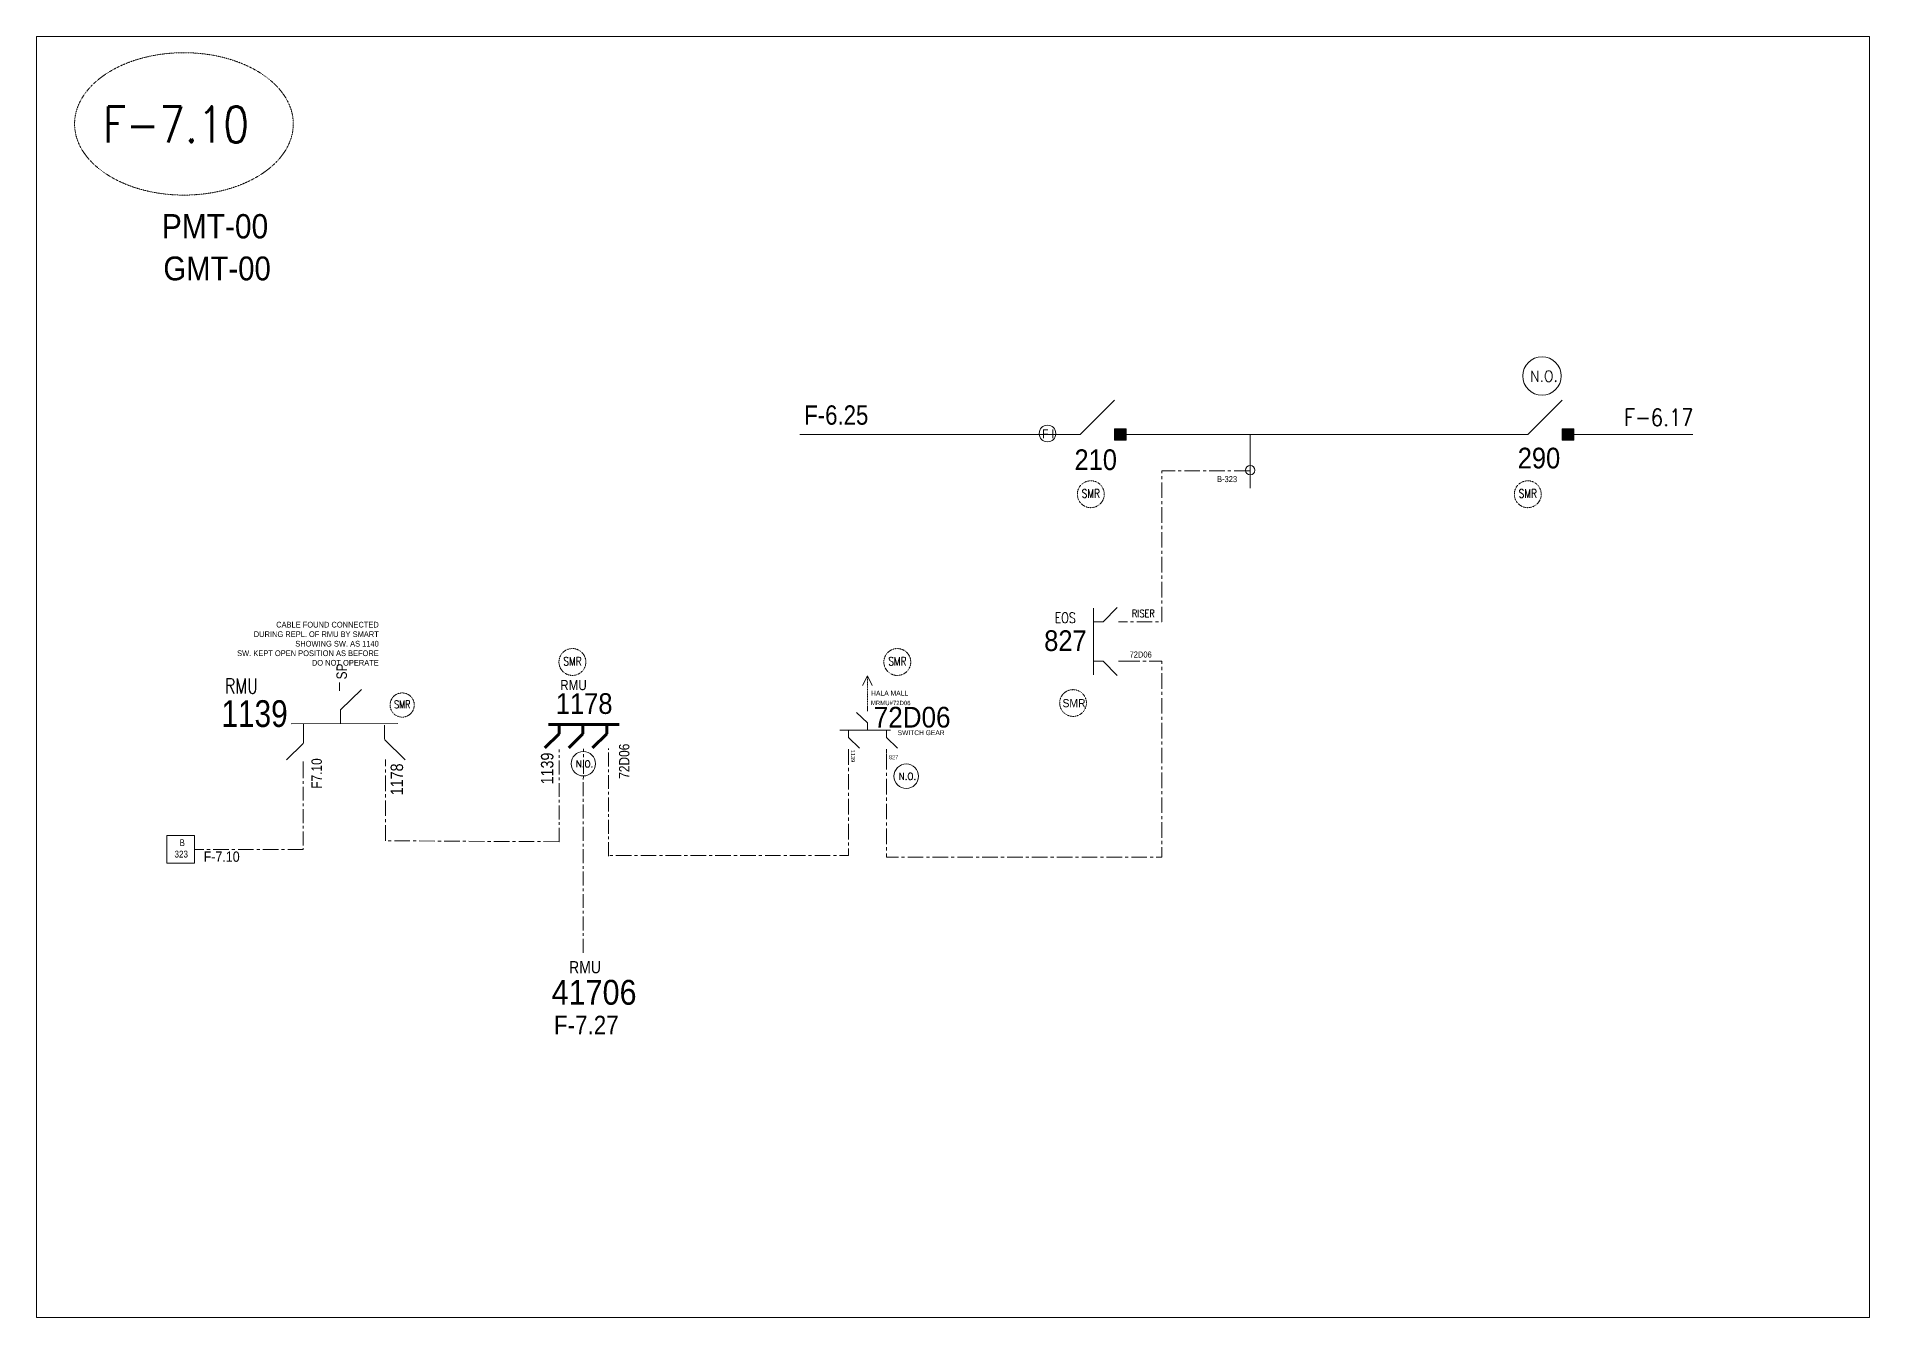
# Model space of a CAD drawing. Header units: metres. Extents: x 65984 to 144644, y -19036 to 23726.
# Drawn here: x 99697 to 100582, y 7797 to 8416 of the extents above; entities that cross this region are included whole.
import ezdxf
from ezdxf.enums import TextEntityAlignment as Align

# ---------------------------------------------------------------- set-up
doc = ezdxf.new("R2010")
doc.units = ezdxf.units.M
doc.header["$MEASUREMENT"] = 0
doc.linetypes.add('( Center )', pattern=[2, 1.25, -0.25, 0.25, -0.25])
doc.linetypes.add('DGN Style 3', pattern=[0.013877, 0, -0.013877])
doc.layers.get('0').update_dxf_attribs({"color": 95, "lineweight": 40})
for name, color, linetype, lineweight in [('ABS', 7, 'Continuous', 40), ('ABS NUMBER', 112, 'Continuous', 30), ('d_eos', 111, 'Continuous', 40), ('d_eos no', 121, 'Continuous', 40), ('d_switch', 95, 'Continuous', 40), ('d_tf no', 6, 'Continuous', 40), ('d_ug cable', 95, 'Continuous', 40), ('EARTH FAULT INDICATOR', 95, 'Continuous', 40), ('FDR  1  16', 234, 'Continuous', 40), ('FDR  2  19', 172, 'Continuous', 40), ('fedr no', 95, 'Continuous', 40), ('GRID STATION  04', 7, 'Continuous', 40), ('Level 37', 7, 'Continuous', 0), ('O H MAIN FEEDER', 4, 'Continuous', 100), ('SW N O', 114, 'Continuous', 30)]:
    doc.layers.add(name, color=color, linetype=linetype, lineweight=lineweight)
doc.styles.add('NASKHF', font='naskhf.shx', dxfattribs={"height": 8})
doc.styles.add('Style-Andalus', font='andlso.ttf')
doc.styles.add('Style-Arial', font='arial.ttf')
doc.styles.add('Style-ENGINEERING', font='ENGINEERING.shx')
doc.styles.add('Style-msdefault', font='msdefault.shx')
doc.styles.add('Style-STANDARD', font='STANDARD.shx')

msp = doc.modelspace()

# ---------------------------------------------------------------- texts
at = {"layer": 'ABS NUMBER', "color": 2, "lineweight": 13, "style": 'Style-Arial', "width": 0.88}
for s, p in [('210', (100208.43, 8211.56)), ('290', (100422.45, 8212.35))]:
    msp.add_text(s, height=10, dxfattribs=at).set_placement(p, align=Align.MIDDLE_CENTER)
at = {"layer": 'd_eos no', "color": 7, "linetype": 'Continuous', "lineweight": 13, "style": 'Style-Arial', "width": 0.88}
for s, height, p in [('PMT-00', 11.745, (99757.53, 8330.17)), ('GMT-00', 11.508, (99758.25, 8309.68))]:
    msp.add_text(s, height=height, dxfattribs=at).set_placement(p, align=Align.TOP_LEFT)
at = {"layer": 'd_eos no', "color": 2, "linetype": 'Continuous', "lineweight": 140, "style": 'Style-Arial', "width": 0.88}
msp.add_text('1178', height=10, dxfattribs=at).set_placement((99947.77, 8098.79), align=Align.TOP_LEFT)
at = {"layer": 'd_eos no', "color": 2, "linetype": 'Continuous', "lineweight": 13, "ltscale": 0.81, "style": 'Style-msdefault', "width": 0.833333}
msp.add_text('1139', height=12.915, dxfattribs=at).set_placement((99786.27, 8082.49))
at = {"layer": 'd_eos no', "color": 2, "linetype": 'Continuous', "lineweight": 13, "style": 'Style-Arial', "width": 0.9}
msp.add_text('72D06', height=10, dxfattribs=at).set_placement((100101.28, 8092.21), align=Align.TOP_LEFT)
at = {"layer": 'd_eos no', "color": 7, "linetype": 'Continuous', "lineweight": 140, "ltscale": 1.2, "style": 'Style-Arial', "width": 0.88}
msp.add_text('41706', height=12, dxfattribs=at).set_placement((99945.71, 7960.35), align=Align.TOP_LEFT)
at = {"layer": 'd_switch', "color": 2, "linetype": 'Continuous', "lineweight": 13, "style": 'Style-msdefault'}
for s, height, width, p in [('F-6.25', 9.344, 0.857143, (100067.68, 8237.8)), ('B-323', 2.92, 0.857143, (100266.99, 8203.64)), ('72D06', 2.92, 0.857143, (100224.77, 8118.93)), ('F-7.10', 5, 0.9, (99777.71, 8022.36)), ('F-7.27', 8.984, 0.9, (99946.84, 7943.02))]:
    msp.add_text(s, height=height, dxfattribs=dict(at, width=width)).set_placement(p, align=Align.TOP_LEFT)
at = {"layer": 'd_switch', "color": 2, "linetype": 'Continuous', "lineweight": 13, "style": 'Style-ENGINEERING', "width": 0.857143}
msp.add_text('1139', height=1.947, rotation=270, dxfattribs=at).set_placement((100092.17, 8071.4), align=Align.TOP_LEFT)
at = {"layer": 'd_switch', "color": 60, "linetype": 'Continuous', "lineweight": 13, "style": 'Style-ENGINEERING', "width": 0.857143}
msp.add_text('827', height=1.947, dxfattribs=at).set_placement((100108.64, 8068.83), align=Align.TOP_LEFT)
at = {"layer": 'd_tf no', "color": 60, "lineweight": 13, "style": 'Style-msdefault', "width": 0.945946}
for s, height, p in [('HALA MALL', 2.362, (100100, 8099.97)), ('MRMU#72D06', 2.1, (100099.91, 8095.12))]:
    msp.add_text(s, height=height, rotation=360, dxfattribs=at).set_placement(p, align=Align.TOP_LEFT)
at = {"layer": 'd_tf no', "color": 1, "linetype": 'Continuous', "lineweight": 13, "style": 'Style-msdefault', "width": 0.947368}
msp.add_text('SMR', height=3.952, dxfattribs=at).set_placement((100192.4, 8095.95), align=Align.TOP_LEFT)
at = {"layer": 'd_tf no', "color": 60, "lineweight": 13, "style": 'Style-msdefault', "width": 0.945946}
msp.add_text('SWITCH GEAR', height=2.3367, dxfattribs=at).set_placement((100112.8, 8080.88), align=Align.TOP_LEFT)
at = {"layer": 'fedr no', "color": 6, "linetype": 'Continuous', "lineweight": 13, "style": 'Style-STANDARD', "width": 0.909091}
msp.add_text('F-7.10', height=17.392, dxfattribs=at).set_placement((99764.35, 8373.49), align=Align.MIDDLE_CENTER)
at = {"layer": 'fedr no', "color": 2, "linetype": 'Continuous', "lineweight": 13, "style": 'Style-STANDARD', "width": 0.909091}
msp.add_text('F-6.17', height=8.271, dxfattribs=at).set_placement((100480.31, 8231.98), align=Align.MIDDLE_CENTER)
at = {"layer": 'GRID STATION  04', "color": 121, "linetype": 'Continuous', "lineweight": 13, "style": 'Style-msdefault', "width": 0.888889}
for s, height, p in [('B', 3.28, (99766.05, 8028.24)), ('323', 3.278, (99763.62, 8022.72))]:
    msp.add_text(s, height=height, dxfattribs=at).set_placement(p, align=Align.TOP_LEFT)
at = {"layer": 'Level 37', "color": 2, "linetype": 'Continuous', "lineweight": 13, "ltscale": 0.9, "style": 'Style-STANDARD', "width": 0.854701}
for p in [(100206.09, 8195.24), (100417.08, 8195.24), (99955.79, 8114.21), (100112.66, 8114.21)]:
    msp.add_text('SMR', height=4.044, dxfattribs=at).set_placement(p, align=Align.MIDDLE_CENTER)
at = {"layer": 'Level 37', "color": 2, "linetype": 'Continuous', "lineweight": 13, "style": 'Style-STANDARD', "width": 0.854701}
msp.add_text('EOS', height=4.993, dxfattribs=at).set_placement((100193.7, 8135.21), align=Align.MIDDLE_CENTER)
at = {"layer": 'Level 37', "color": 2, "linetype": 'Continuous', "lineweight": 13}
for s, height, style, width, p in [('RISER', 3.489, 'Style-STANDARD', 0.909091, (100236.93, 8139.04)), ('827', 10, 'Style-Arial', 0.88, (100204.06, 8129.17))]:
    msp.add_text(s, height=height, dxfattribs=dict(at, style=style, width=width)).set_placement(p, align=Align.TOP_RIGHT)
at = {"layer": 'Level 37', "color": 7, "linetype": 'Continuous', "lineweight": 13, "ltscale": 0.81, "style": 'Style-msdefault', "width": 0.857143}
for s, p in [('SP', (99841.84, 8113.13)), ('72D06', (99978.25, 8074.42)), ('F7.10', (99829.75, 8067.35))]:
    msp.add_text(s, height=5.022, rotation=89.99211, dxfattribs=at).set_placement(p, align=Align.TOP_RIGHT)
at = {"layer": 'Level 37', "color": 2, "linetype": 'Continuous', "lineweight": 100, "style": 'Style-msdefault', "width": 0.86}
msp.add_text('RMU', height=4.9, rotation=0.00037, dxfattribs=at).set_placement((99962.7, 8105.18), align=Align.TOP_RIGHT)
at = {"layer": 'Level 37', "color": 2, "linetype": 'Continuous', "lineweight": 13, "ltscale": 0.81, "style": 'Style-STANDARD', "width": 0.854701}
msp.add_text('SMR', height=3.64, dxfattribs=at).set_placement((99873.59, 8093.4), align=Align.MIDDLE_CENTER)
at = {"layer": 'Level 37', "color": 7, "linetype": 'Continuous', "lineweight": 13, "ltscale": 0.972, "style": 'Style-msdefault', "width": 0.857143}
for s, p in [('1178', (99867.97, 8064.86)), ('1139', (99940.56, 8070.12))]:
    msp.add_text(s, height=6.027, rotation=89.99211, dxfattribs=at).set_placement(p, align=Align.TOP_RIGHT)
at = {"layer": 'Level 37', "color": 7, "linetype": 'Continuous', "lineweight": 100, "ltscale": 1.2, "style": 'Style-msdefault', "width": 0.86}
msp.add_text('RMU', height=5.88, rotation=0.00037, dxfattribs=at).set_placement((99969.55, 7969.41), align=Align.TOP_RIGHT)
at = {"layer": 'Level 37', "color": 2, "linetype": 'Continuous', "lineweight": 13, "ltscale": 0.482743, "insert": (99862.27, 8133.27), "char_height": 2.76, "attachment_point": 3, "rotation": 359.99211, "style": 'NASKHF'}
msp.add_mtext('\\Fmsdefault;\\H1x;\\W0.857143;CABLE FOUND CONNECTED \\PDURING REPL. OF RMU BY SMART\\PSHOWING SW. AS 1140\\PSW. KEPT OPEN POSITION AS BEFORE\\PDO NOT OPERATE', dxfattribs=at)
at = {"layer": 'Level 37', "color": 2, "linetype": 'Continuous', "lineweight": 13, "ltscale": 0.81, "insert": (99795.92, 8102.29), "char_height": 7.1649, "attachment_point": 5, "line_spacing_factor": 0.6, "style": 'Style-STANDARD'}
msp.add_mtext('\\H1x;\\W0.854701;RMU', dxfattribs=at)

# ---------------------------------------------------------------- blocks, each defined once
blk = doc.blocks.new('*U1006')
at = {"layer": 'EARTH FAULT INDICATOR', "color": 2, "linetype": 'Continuous', "lineweight": 13}
blk.add_circle((0.02, 0.13), 4, dxfattribs=at)
at = {"layer": 'EARTH FAULT INDICATOR', "color": 2, "lineweight": 13, "style": 'Style-Andalus', "width": 0.9}
blk.add_text('F I', height=4.234, dxfattribs=at).set_placement((-2.61, 2.11), align=Align.TOP_LEFT)
blk = doc.blocks.new('ABS2_1_1')
at = {"color": 0, "linetype": 'ByBlock', "lineweight": -2, "ltscale": 500}
for q in [(-29900, 43500), (0, 0)]:
    blk.add_line((0, 13600), q, dxfattribs=at)
at = {"color": 0, "linetype": 'ByBlock', "lineweight": -2, "ltscale": 500, "flags": 128}
for points in [[(5000, 43600), (-5000, 43600), (-5000, 53600), (5000, 53600)], [(3791, 49653), (3791, 49653), (3791, 49653)]]:
    blk.add_lwpolyline(points, close=True, dxfattribs=at)
at = {"color": 0, "linetype": 'ByBlock', "lineweight": -2, "ltscale": 500}
for points in [[(5000, 43600), (-5000, 43600), (5000, 53600), (-5000, 53600)], [(3791, 49653), (3791, 49653), (3791, 49653)]]:
    blk.add_solid(points, dxfattribs=at)
blk = doc.blocks.new('*U1362')
at = {"layer": 'SW N O', "color": 3, "lineweight": 13, "ltscale": 0.426762}
blk.add_circle((0, 0), 16.8, dxfattribs=at)
at = {"layer": 'SW N O', "color": 3, "lineweight": 13, "style": 'Style-STANDARD'}
blk.add_text('N.O.', height=9.6, dxfattribs=at).set_placement((1.7, -0.2), align=Align.MIDDLE_CENTER)
blk = doc.blocks.new('*U1363')
at = {"layer": 'd_eos', "color": 2, "linetype": 'Continuous', "lineweight": 13, "ltscale": 0.555394}
for p, q in [((-4.6, 11.3), (-11.4, 18.3)), ((0, 14), (0, -18.3)), ((-12.1, 11.3), (-14.9, 11.3)), ((0, 11.3), (-4.6, 11.3)), ((-4.6, -12.9), (-11.4, -5.9)), ((0, -0.8), (4.7, -0.8)), ((4.7, -0.8), (11.4, -7.8)), ((12.1, -0.8), (14.9, -0.8)), ((-12.1, -12.9), (-14.9, -12.9)), ((0, -12.9), (-4.6, -12.9))]:
    blk.add_line(p, q, dxfattribs=at)
blk = doc.blocks.new('*U4097')
at = {"layer": 'SW N O', "color": 3, "lineweight": 13, "ltscale": 0.426762}
blk.add_circle((0, 0), 16.8, dxfattribs=at)
at = {"layer": 'SW N O', "color": 3, "lineweight": 13, "style": 'Style-STANDARD'}
blk.add_text('N.O.', height=9.6, dxfattribs=at).set_placement((1.7, -0.2), align=Align.MIDDLE_CENTER)

# ---------------------------------------------------------------- linework, layer by layer
at = {"layer": 'd_eos', "color": 2, "linetype": 'Continuous', "lineweight": 13, "ltscale": 0.638341}
for p, q in [((100207.31, 8139.93), (100207.3, 8107.6)), ((100207.31, 8133.21), (100211.95, 8133.21)), ((100211.95, 8133.21), (100218.75, 8140.21)), ((100219.4, 8133.21), (100222.22, 8133.21)), ((100207.31, 8114.32), (100211.95, 8114.32)), ((100211.95, 8114.32), (100218.75, 8107.32)), ((100219.4, 8114.32), (100222.22, 8114.32))]:
    msp.add_line(p, q, dxfattribs=at)
at = {"layer": 'd_eos', "color": 7, "linetype": 'Continuous', "lineweight": 13, "ltscale": 0.915997}
for p, q in [((99843.37, 8099.99), (99843.37, 8104.04)), ((99843.86, 8090.79), (99853.91, 8100.54))]:
    msp.add_line(p, q, dxfattribs=at)
at = {"layer": 'd_eos', "color": 2, "linetype": 'Continuous', "lineweight": 13, "ltscale": 0.915997}
for p, q in [((99843.86, 8084.12), (99843.86, 8090.79)), ((99819.9, 8083.99), (99871.48, 8084.09)), ((99865.03, 8083.42), (99865.03, 8076.75)), ((99864.95, 8076.44), (99875, 8066.68))]:
    msp.add_line(p, q, dxfattribs=at)
at = {"layer": 'd_eos', "color": 2, "linetype": 'Continuous', "lineweight": 13, "ltscale": 0.741957}
msp.add_line((99825.88, 8074.59), (99825.95, 8084), dxfattribs=at)
at = {"layer": 'd_eos', "color": 2, "linetype": 'Continuous', "lineweight": 211, "ltscale": 0.625574}
for p, q in [((99949.31, 8079.14), (99942.45, 8072.48)), ((99944.27, 8083.69), (99978.41, 8083.69)), ((99949.31, 8083.69), (99949.31, 8079.14)), ((99960.82, 8079.14), (99953.95, 8072.48)), ((99960.82, 8083.69), (99960.82, 8079.14)), ((99972.32, 8079.14), (99965.46, 8072.48)), ((99972.32, 8083.69), (99972.32, 8079.14))]:
    msp.add_line(p, q, dxfattribs=at)
at = {"layer": 'd_eos', "color": 7, "linetype": 'Continuous', "lineweight": 13, "ltscale": 0.741957}
for p, q in [((99825.82, 8074.54), (99817.68, 8066.65)), ((99825.81, 8065.89), (99825.81, 8063.21))]:
    msp.add_line(p, q, dxfattribs=at)
at = {"layer": 'd_eos', "color": 7, "linetype": 'Continuous', "lineweight": 13, "ltscale": 0.890349}
msp.add_line((99865.49, 8066.7), (99865.49, 8063.48), dxfattribs=at)
at = {"layer": 'd_ug cable', "color": 1, "linetype": 'DGN Style 3', "lineweight": 13}
for centre, radius in [((100206.06, 8194.89), 6.5), ((100417.05, 8194.89), 6.5), ((99955.75, 8113.86), 6.5), ((100112.63, 8113.86), 6.5), ((99873.56, 8093.09), 5.85)]:
    msp.add_circle(centre, radius, dxfattribs=at)
at = {"layer": 'd_ug cable', "color": 2, "linetype": 'DGN Style 3', "lineweight": 13}
msp.add_circle((100197.48, 8094.05), 6.46, dxfattribs=at)
at = {"layer": 'FDR  1  16', "color": 174, "linetype": '( Center )', "lineweight": 13, "ltscale": 5.4}
for p, q in [((99949.32, 8027.07), (99949.35, 8071.62)), ((99960.97, 7973.46), (99961.04, 8071.89)), ((99973.14, 8020.13), (99973.14, 8072.09)), ((99825.81, 8064.45), (99825.81, 8023.34))]:
    msp.add_line(p, q, dxfattribs=at)
at = {"layer": 'FDR  1  16', "color": 174, "linetype": '( Center )', "lineweight": 13, "ltscale": 6}
msp.add_line((99825.81, 8023.34), (99773.36, 8023.34), dxfattribs=at)
at = {"layer": 'FDR  1  16', "color": 174, "linetype": '( Center )', "lineweight": 13, "ltscale": 6, "flags": 128}
for points in [[(100282.74, 8206.2), (100240.36, 8206.2), (100240.36, 8133.21), (100222.22, 8133.21)], [(100222.22, 8114.32), (100240.36, 8114.32), (100240.36, 8019.66), (100107.39, 8019.66), (100107.39, 8070.66)], [(100089, 8071.72), (100089, 8020.46), (99973.14, 8020.48)], [(99865.51, 8027.5), (99865.51, 8027.5), (99865.51, 8027.5), (99865.51, 8027.5), (99865.51, 8065.79)], [(99949.32, 8027.07), (99949.32, 8027.07), (99865.51, 8027.5)]]:
    msp.add_lwpolyline(points, dxfattribs=at)
at = {"layer": 'FDR  2  19', "color": 60, "linetype": 'DGN Style 3', "lineweight": 13}
msp.add_line((100098.19, 8091.03), (100098.19, 8107.11), dxfattribs=at)
at = {"layer": 'FDR  2  19', "color": 60, "linetype": 'Continuous', "lineweight": 13, "flags": 128}
msp.add_lwpolyline([(100095.87, 8102.46), (100098.19, 8107.11), (100100.52, 8102.46)], dxfattribs=at)
at = {"layer": 'fedr no', "color": 82, "linetype": 'DGN Style 3', "lineweight": 13, "true_color": 0x1dc70e}
msp.add_ellipse((99768.18, 8373.73), major_axis=(52.8, 0), ratio=0.651175, dxfattribs=at)
at = {"layer": 'GRID STATION  04', "color": 121, "linetype": 'Continuous', "lineweight": 13, "ltscale": 0.482743, "flags": 128}
msp.add_lwpolyline([(99759.98, 8030.03), (99773.36, 8030.03), (99773.36, 8016.65), (99759.98, 8016.65)], close=True, dxfattribs=at)
at = {"layer": 'O H MAIN FEEDER', "color": 174, "lineweight": 13, "ltscale": 30}
for p, q in [((100065.58, 8223.74), (100194.84, 8223.74)), ((100222.1, 8223.74), (100410.32, 8223.74))]:
    msp.add_line(p, q, dxfattribs=at)
at = {"layer": 'O H MAIN FEEDER', "color": 22, "lineweight": 13, "ltscale": 0.960543}
msp.add_line((100438.32, 8223.74), (100496.78, 8223.74), dxfattribs=at)
at = {"layer": 'O H MAIN FEEDER', "color": 140, "linetype": 'Continuous', "lineweight": 13, "flags": 128}
msp.add_lwpolyline([(99697.07, 8415.87), (100581.97, 8415.87), (100581.97, 7797.37), (99697.07, 7797.37)], close=True, dxfattribs=at)
at = {"layer": 'O H MAIN FEEDER', "color": 174, "lineweight": 13, "ltscale": 6, "flags": 128}
msp.add_lwpolyline([(100283.05, 8197.89), (100283.05, 8223.74)], dxfattribs=at)
at = {"layer": 'O H MAIN FEEDER', "color": 174, "lineweight": 13, "ltscale": 0.426762}
msp.add_circle((100283.06, 8206.45), 2.27, dxfattribs=at)

# ---------------------------------------------------------------- block references
at = {"layer": 'ABS', "color": 2, "linetype": 'Continuous', "lineweight": 13, "ltscale": 0.829472, "xscale": 0.000555747191877611, "yscale": 0.000555747191877611, "zscale": 0.0003680335276451397, "rotation": 269.9999999999996}
for p in [(100193.34, 8223.74), (100409.47, 8223.74)]:
    msp.add_blockref('ABS2_1_1', p, dxfattribs=at)
at = {"layer": 'd_eos', "color": 2, "linetype": 'Continuous', "lineweight": 13, "ltscale": 0.555394, "extrusion": (0, 0, -1), "xscale": 0.7570220540343444, "yscale": 0.7570220540343444, "zscale": 0.7570220540343444, "rotation": 90.00000000000573}
msp.add_blockref('*U1363', (-100098.8, 8080.88), dxfattribs=at)
at = {"layer": 'EARTH FAULT INDICATOR', "color": 2, "linetype": 'Continuous', "lineweight": 13}
msp.add_blockref('*U1006', (100185.13, 8224.08), dxfattribs=at)
at = {"layer": 'SW N O', "color": 3, "lineweight": 13}
for name, p, xscale, yscale, zscale in [('*U1362', (100423.93, 8251.99), 0.5530058009391802, 0.5530058009391802, 0.5530058009391802), ('*U4097', (99961.03, 8064.75), 0.3514918513879343, 0.3514918513879343, 0.3514918513879343), ('*U4097', (100116.93, 8058.7), 0.3514918513879343, 0.3514918513879343, 0.3514918513879343)]:
    msp.add_blockref(name, p, dxfattribs=dict(at, xscale=xscale, yscale=yscale, zscale=zscale))

msp.set_redraw_order([(e.dxf.handle, doc.entitydb.next_handle()) for e in msp.query("TEXT MTEXT ATTDEF DIMENSION ARC_DIMENSION")])  # texts and dimensions are drawn at this point

doc.saveas('drawing.dxf')
